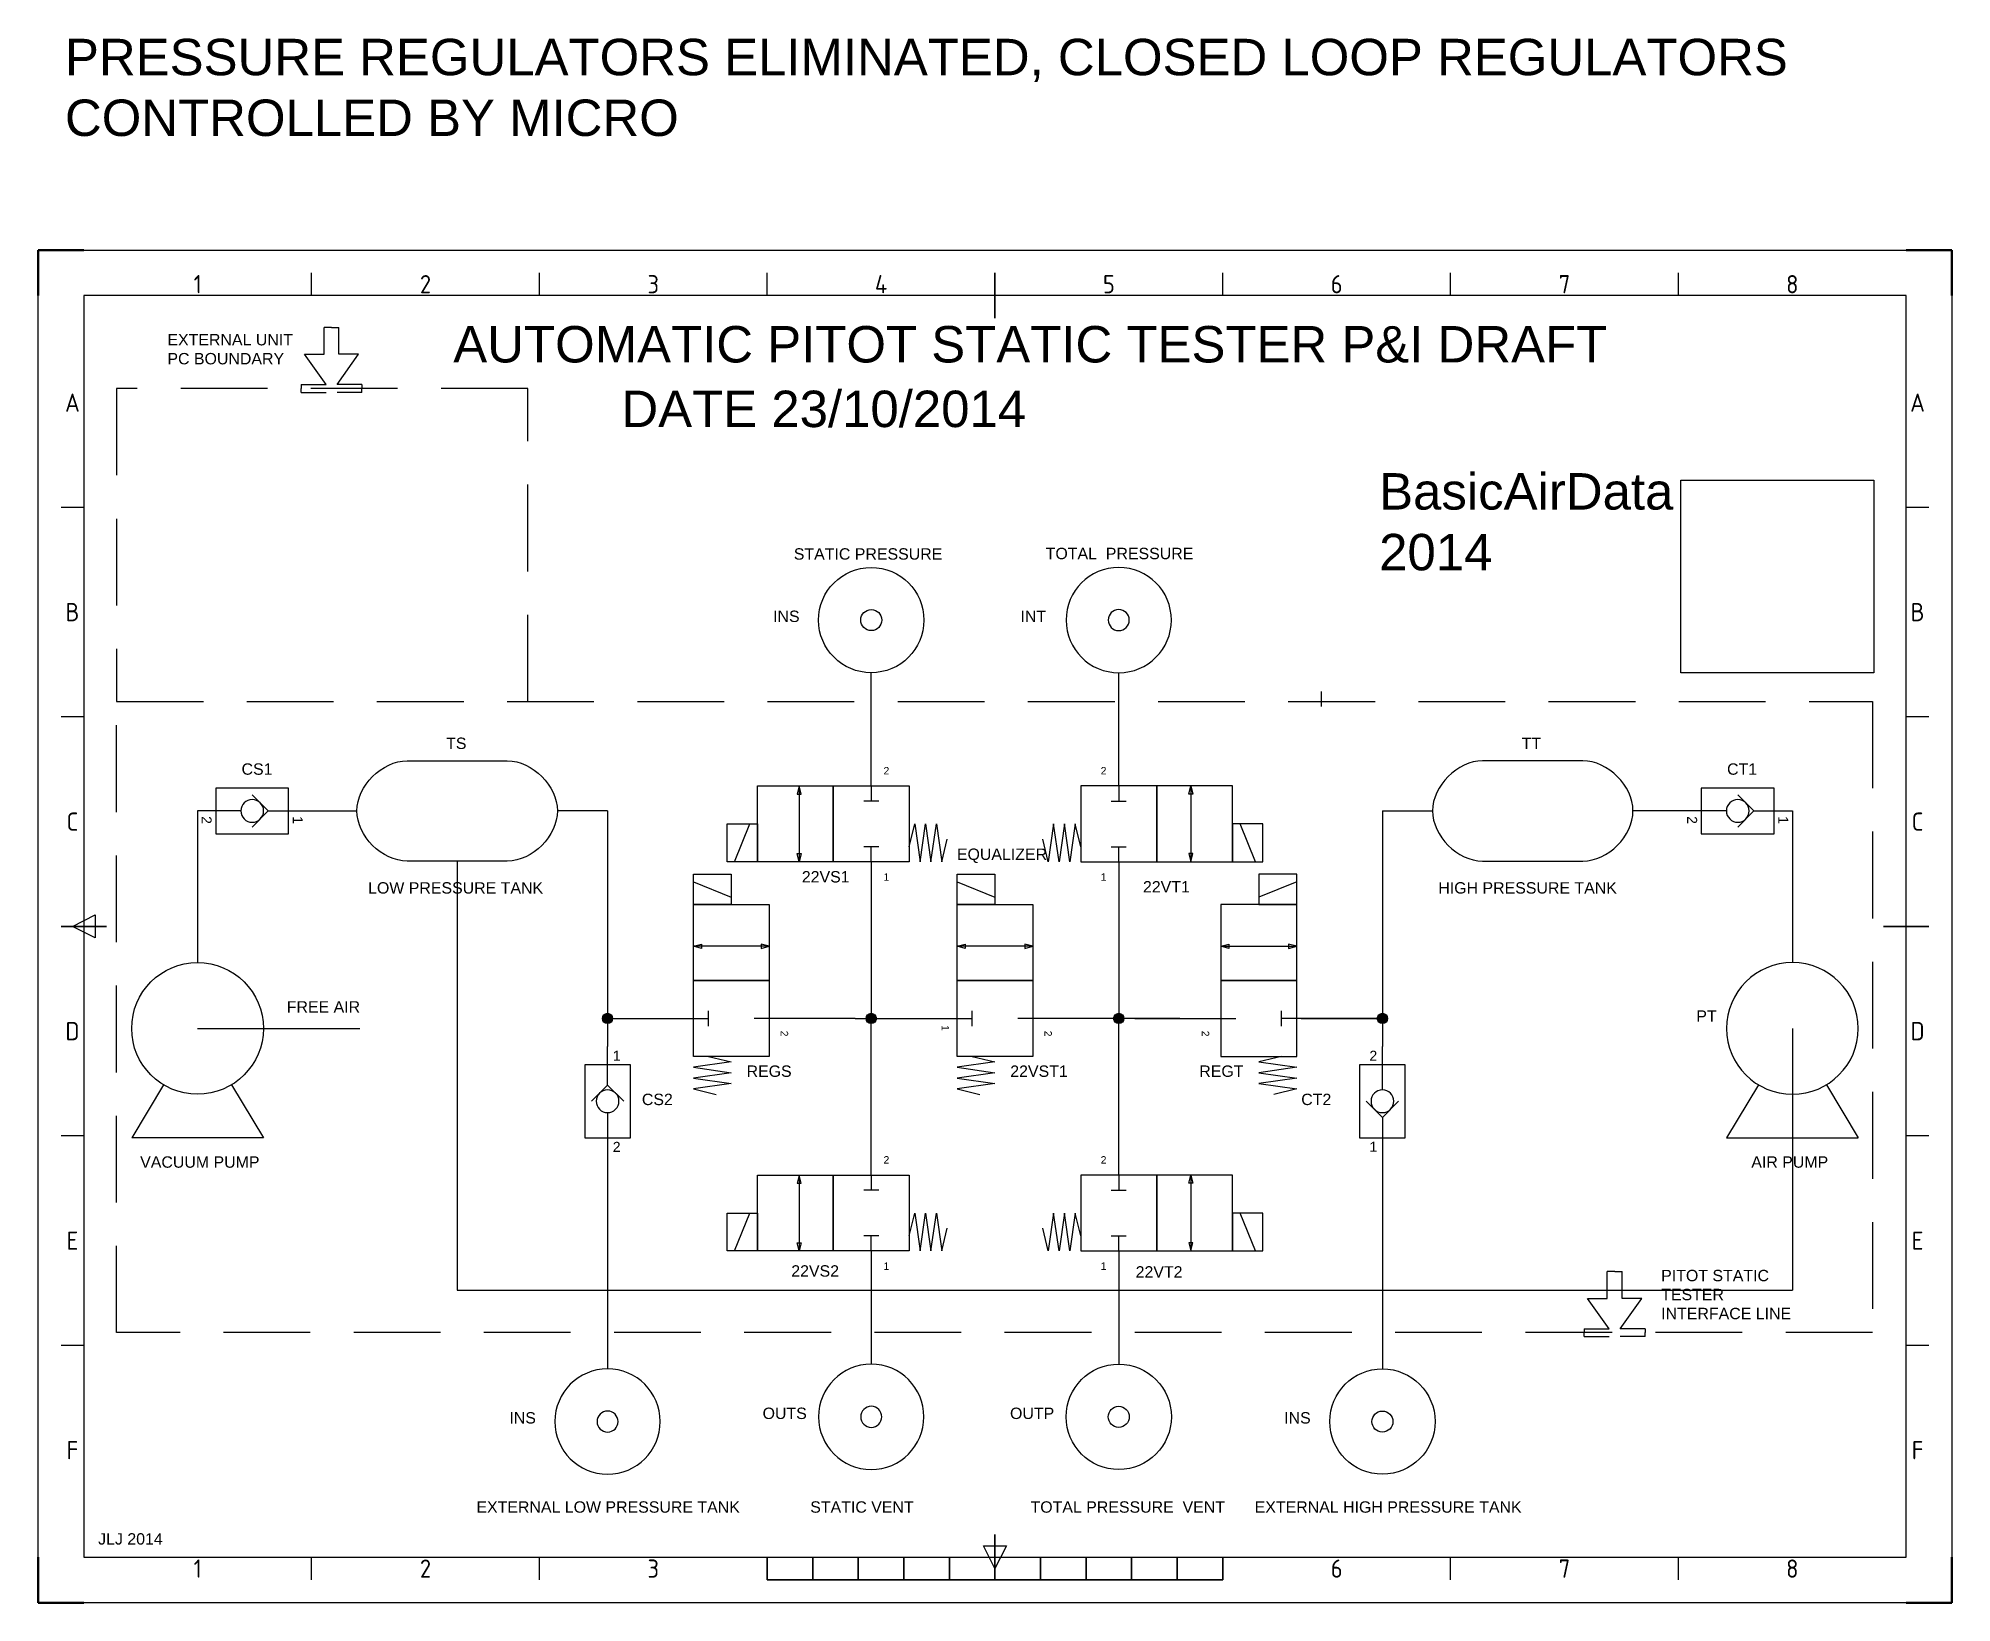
# Model space of a CAD drawing. Header units: millimetres. Extents: x 2288 to 4012, y 485 to 1029.
# Drawn here: x 3592.4 to 4012.4, y 484.7 to 828.2 of the extents above; entities that cross this region are included whole.
import ezdxf
from ezdxf.enums import TextEntityAlignment as Align

# ---------------------------------------------------------------- set-up
doc = ezdxf.new("R2010")
doc.units = ezdxf.units.MM
doc.linetypes.add('HIDDEN', pattern=[9.525, 6.35, -3.175])
doc.layers.add('1-TEXTS', color=2, linetype='Continuous')
doc.layers.add('ID', color=80, linetype='Continuous')
for name, color, linetype, lineweight in [('AM_BOR', 7, 'Continuous', 50), ('INSTRUMENTS', 4, 'Continuous', 25), ('TAG', 1, 'Continuous', 25)]:
    doc.layers.add(name, color=color, linetype=linetype, lineweight=lineweight)
doc.styles.add('ACISOTS', font='isocp.shx')
doc.styles.get("Standard").update_dxf_attribs({"font": 'arial.ttf'})
picture_1 = doc.add_image_def('image1.png', size_in_pixel=(200, 200))

msp = doc.modelspace()

# ---------------------------------------------------------------- texts
at = {"layer": '1-TEXTS'}
for s, height, p in [('2', 1.64, (3778.55, 667.39)), ('2', 1.64, (3826.21, 667.39)), ('1', 1.64, (3778.55, 644.05)), ('1', 1.64, (3826.21, 644.05)), ('1', 2.19, (3719.34, 604.82)), ('2', 2.19, (3885.42, 604.82)), ('2', 2.19, (3719.34, 584.82)), ('1', 2.19, (3885.42, 584.82)), ('2', 1.64, (3778.55, 581.95)), ('2', 1.64, (3826.21, 581.95)), ('1', 1.64, (3778.55, 558.62)), ('1', 1.64, (3826.21, 558.62))]:
    msp.add_text(s, height=height, dxfattribs=at).set_placement(p, align=Align.MIDDLE)
for s, height, p in [('2', 2.19, (3629.34, 656.56)), ('1', 2.19, (3649.34, 656.56)), ('2', 2.19, (3955.42, 656.56)), ('1', 2.19, (3975.42, 656.56)), ('2', 1.64, (3756.17, 609.67)), ('1', 1.64, (3791.47, 610.88)), ('2', 1.64, (3814.05, 609.67)), ('2', 1.64, (3848.59, 609.67))]:
    msp.add_text(s, height=height, rotation=270, dxfattribs=at).set_placement(p, align=Align.MIDDLE)
at = {"layer": 'ID'}
for s, width, insert, char_height, attachment_point in [('\\A1;PRESSURE REGULATORS ELIMINATED, CLOSED LOOP REGULATORS CONTROLLED BY MICRO', 436.7772, (3598.24, 828.08), 8, 1), ('AUTOMATIC PITOT STATIC TESTER P&I DRAFT', 281.9188, (3683.47, 765.02), 8, 1), ('EXTERNAL UNIT\\PPC BOUNDARY', 29.9685, (3620.73, 763.27), 2.5, 1), ('DATE 23/10/2014', 100.9828, (3720.38, 750.83), 8, 1), ('BasicAirData\\P2014', 124.733, (3886.7, 732.72), 8, 1), ('STATIC PRESSURE', 40.4519, (3758.22, 716.23), 2.5, 1), ('TOTAL  PRESSURE', 40.4519, (3813.51, 716.33), 2.5, 1), ('EQUALIZER', 16.2453, (3794.02, 650.3), 2.5, 1), ('LOW PRESSURE TANK', 40.3683, (3664.78, 642.91), 2.5, 1), ('HIGH PRESSURE TANK', 40.3683, (3899.69, 642.91), 2.5, 1), ('FREE AIR', 17.2661, (3646.92, 616.79), 2.5, 1), (' VACUUM PUMP', 34.0951, (3613.78, 582.72), 2.5, 1), ('AIR PUMP', 18.4801, (3968.39, 582.72), 2.5, 1), ('PITOT STATIC TESTER INTERFACE LINE', 29.9685, (3948.61, 557.8), 2.5, 1), ('EXTERNAL LOW PRESSURE TANK ', 59.4373, (3688.55, 506.98), 2.5, 1), ('STATIC VENT', 30.4462, (3761.83, 506.98), 2.5, 1), ('TOTAL PRESSURE  VENT', 47.7818, (3810.18, 506.98), 2.5, 1), ('EXTERNAL HIGH PRESSURE TANK', 59.4373, (3917.98, 506.98), 2.5, 3), ('JLJ 2014', 15.9734, (3619.7, 499.98), 2.5, 3)]:
    msp.add_mtext_dynamic_manual_height_columns(s, width=width, gutter_width=12.5, heights=[0], dxfattribs=dict(at, insert=insert, char_height=char_height, attachment_point=attachment_point))
at = {"layer": 'TAG', "char_height": 2.5}
for s, insert, attachment_point in [('INS', (3753.67, 702.54), 1), ('INT', (3807.98, 702.54), 1), ('TS', (3681.91, 674.66), 1), ('TT', (3917.99, 674.66), 1), ('CS1', (3637, 669), 1), ('CT1', (3963.07, 669), 1), ('22VS1', (3759.98, 645.35), 1), ('22VT1', (3834.86, 643.15), 1), ('PT', (3956.32, 614.77), 1), ('REGS', (3747.85, 602.67), 1), ('22VST1', (3805.73, 602.67), 1), ('REGT', (3856.92, 602.67), 3), ('CS2', (3724.87, 596.47), 1), ('CT2', (3869.6, 596.47), 1), ('22VS2', (3757.66, 558.81), 1), ('22VT2', (3833.25, 558.6), 1), ('INS', (3695.79, 526.56), 1), ('OUTS', (3751.37, 527.55), 1), ('OUTP', (3805.68, 527.55), 1), ('INS', (3865.86, 526.56), 1)]:
    msp.add_mtext_dynamic_manual_height_columns(s, width=6.6138, gutter_width=12.5, heights=[0], dxfattribs=dict(at, insert=insert, attachment_point=attachment_point))

# ---------------------------------------------------------------- blocks, each defined once
blk = doc.blocks.new('ISO_A3')
for p, q in [((410, 287), (10, 287)), ((10, 287), (10, 10)), ((410, 10), (410, 287)), ((10, 10), (410, 10))]:
    blk.add_line(p, q)
at = {"layer": 'AM_BOR'}
for p, q in [((10, 297), (0, 297)), ((0, 297), (0, 287)), ((420, 297), (410, 297)), ((420, 287), (420, 297)), ((0, 0), (0, 10)), ((420, 0), (420, 10)), ((0, 0), (10, 0)), ((420, 0), (410, 0))]:
    blk.add_line(p, q, dxfattribs=at)
at = {"layer": 'AM_BOR', "color": 1, "lineweight": 25}
for p, q in [((0, 297), (420, 297)), ((0, 0), (0, 297)), ((420, 297), (420, 0)), ((60, 287), (60, 292)), ((110, 287), (110, 292)), ((160, 287), (160, 292)), ((260, 287), (260, 292)), ((310, 287), (310, 292)), ((360, 287), (360, 292)), ((10, 240.5), (5, 240.5)), ((415, 240.5), (410, 240.5)), ((10, 194.5), (5, 194.5)), ((415, 194.5), (410, 194.5)), ((7.5, 148.5), (12.5, 151)), ((12.5, 146), (7.5, 148.5)), ((12.5, 151), (12.5, 146)), ((10, 102.5), (5, 102.5)), ((415, 102.5), (410, 102.5)), ((10, 56.5), (5, 56.5)), ((415, 56.5), (410, 56.5)), ((60, 5), (60, 10)), ((110, 5), (110, 10)), ((210, 7.5), (207.5, 12.5)), ((207.5, 12.5), (212.5, 12.5)), ((212.5, 12.5), (210, 7.5)), ((310, 5), (310, 10)), ((360, 5), (360, 10)), ((420, 0), (0, 0))]:
    blk.add_line(p, q, dxfattribs=at)
at = {"layer": 'AM_BOR', "color": 2, "lineweight": 35}
for p, q in [((210, 282), (210, 292)), ((5, 148.5), (15, 148.5)), ((405, 148.5), (415, 148.5)), ((210, 5), (210, 15)), ((160, 5), (160, 10)), ((170, 5), (170, 10)), ((180, 5), (180, 10)), ((190, 5), (190, 10)), ((200, 5), (200, 10)), ((220, 5), (220, 10)), ((230, 5), (230, 10)), ((240, 5), (240, 10)), ((250, 5), (250, 10)), ((260, 5), (260, 10)), ((160, 5), (260, 5))]:
    blk.add_line(p, q, dxfattribs=at)
at = {"layer": 'AM_BOR', "color": 1, "lineweight": 25, "style": 'ACISOTS'}
for s, p in [('1', (35, 289.5)), ('2', (85, 289.5)), ('3', (135, 289.5)), ('4', (185, 289.5)), ('5', (235, 289.5)), ('6', (285, 289.5)), ('7', (335, 289.5)), ('8', (385, 289.5)), ('A', (7.5, 263.5)), ('A', (412.5, 263.5)), ('B', (7.5, 217.5)), ('B', (412.5, 217.5)), ('C', (7.5, 171.5)), ('C', (412.5, 171.5)), ('D', (7.5, 125.5)), ('D', (412.5, 125.5)), ('E', (7.5, 79.5)), ('E', (412.5, 79.5)), ('F', (7.5, 33.5)), ('F', (412.5, 33.5)), ('1', (35, 7.5)), ('2', (85, 7.5)), ('3', (135, 7.5)), ('6', (285, 7.5)), ('7', (335, 7.5)), ('8', (385, 7.5))]:
    blk.add_text(s, height=4, dxfattribs=at).set_placement(p, align=Align.MIDDLE)

# ---------------------------------------------------------------- hatches: boundary and pattern name
h = msp.add_hatch(color=256)
h.dxf.hatch_style = 1
h.paths.add_polyline_path([(3717.34, 614.11, 0.414214), (3716.23, 613, 0.414214), (3717.34, 611.88)])
h.paths.add_polyline_path([(3717.34, 614.11), (3717.34, 613), (3718.46, 613, 0.414214)])
h.paths.add_polyline_path([(3718.46, 613), (3717.34, 613), (3717.34, 611.88, 0.414214)])
h = msp.add_hatch(color=256)
h.dxf.hatch_style = 1
h.paths.add_polyline_path([(3775.22, 614.11, 0.414214), (3774.11, 613, 0.414214), (3775.22, 611.88)])
h.paths.add_polyline_path([(3775.22, 614.11), (3775.22, 613), (3776.34, 613, 0.414214)])
h.paths.add_polyline_path([(3776.34, 613), (3775.22, 613), (3775.22, 611.88, 0.414214)])
h = msp.add_hatch(color=256)
h.dxf.hatch_style = 1
h.paths.add_polyline_path([(3829.54, 614.11, 0.414214), (3828.42, 613, 0.414214), (3829.54, 611.88)])
h.paths.add_polyline_path([(3829.54, 614.11), (3829.54, 613), (3830.66, 613, 0.414214)])
h.paths.add_polyline_path([(3830.66, 613), (3829.54, 613), (3829.54, 611.88, 0.414214)])
h = msp.add_hatch(color=256)
h.dxf.hatch_style = 1
h.paths.add_polyline_path([(3887.42, 614.11, 0.414214), (3886.3, 613, 0.414214), (3887.42, 611.88)])
h.paths.add_polyline_path([(3887.42, 614.11), (3887.42, 613), (3888.54, 613, 0.414214)])
h.paths.add_polyline_path([(3888.54, 613), (3887.42, 613), (3887.42, 611.88, 0.414214)])

# ---------------------------------------------------------------- linework, layer by layer
for p, q in [((3655.12, 758.82), (3655.12, 764.7)), ((3656.75, 764.7), (3655.12, 764.7)), ((3656.75, 764.7), (3658.38, 764.7)), ((3658.38, 758.82), (3658.38, 764.7)), ((3655.54, 752.15), (3650.8, 758.82)), ((3650.8, 758.82), (3655.12, 758.82)), ((3657.96, 752.15), (3662.7, 758.82)), ((3662.7, 758.82), (3658.38, 758.82)), ((3650.07, 752.15), (3655.54, 752.15)), ((3650.07, 752.15), (3650.07, 751.29)), ((3663.43, 752.15), (3657.96, 752.15)), ((3663.43, 752.15), (3663.43, 751.29)), ((3650.07, 750.43), (3650.07, 751.29)), ((3650.07, 750.43), (3655.54, 750.43)), ((3663.43, 750.43), (3657.96, 750.43)), ((3663.43, 750.43), (3663.43, 751.29)), ((3775.22, 664.05), (3775.22, 688.9)), ((3829.54, 664.05), (3829.54, 688.9)), ((3673.34, 669.56), (3695.34, 669.56)), ((3931.42, 669.56), (3909.42, 669.56)), ((3627.34, 658.56), (3627.34, 625.25)), ((3717.34, 658.56), (3717.34, 606.82)), ((3887.42, 658.56), (3887.42, 606.82)), ((3977.42, 658.56), (3977.42, 625.25)), ((3684.34, 647.56), (3684.34, 553.32)), ((3775.22, 647.38), (3775.22, 613)), ((3829.54, 647.38), (3829.54, 613)), ((3627.34, 610.8), (3663, 610.8)), ((3717.34, 613), (3736.17, 613)), ((3717.34, 613), (3736.17, 613)), ((3771.66, 613), (3752.83, 613)), ((3771.66, 613), (3775.22, 613)), ((3775.22, 613), (3794.05, 613)), ((3775.22, 613), (3794.05, 613)), ((3775.22, 578.61), (3775.22, 613)), ((3829.54, 613), (3810.71, 613)), ((3829.54, 578.61), (3829.54, 613)), ((3842.98, 613), (3829.54, 613)), ((3833.11, 613), (3851.93, 613)), ((3887.42, 613), (3868.6, 613)), ((3887.42, 613), (3868.6, 613)), ((3877.98, 613), (3887.42, 613)), ((3977.42, 610.8), (3977.42, 553.32)), ((3619.88, 598.42), (3612.89, 586.82)), ((3634.8, 598.42), (3641.79, 586.82)), ((3969.96, 598.42), (3962.97, 586.82)), ((3984.88, 598.42), (3991.87, 586.82)), ((3641.79, 586.82), (3612.89, 586.82)), ((3962.97, 586.82), (3991.87, 586.82)), ((3717.34, 582.82), (3717.34, 536.05)), ((3887.42, 582.82), (3887.42, 536.05)), ((3775.22, 561.95), (3775.22, 537.09)), ((3829.54, 561.95), (3829.54, 537.09)), ((3936.78, 551.54), (3936.78, 557.42)), ((3938.41, 557.42), (3936.78, 557.42)), ((3938.41, 557.42), (3940.04, 557.42)), ((3940.04, 551.54), (3940.04, 557.42)), ((3684.34, 553.32), (3977.42, 553.32)), ((3937.2, 544.87), (3932.46, 551.54)), ((3932.46, 551.54), (3936.78, 551.54)), ((3939.62, 544.87), (3944.36, 551.54)), ((3944.36, 551.54), (3940.04, 551.54)), ((3931.73, 544.87), (3937.2, 544.87)), ((3931.73, 544.87), (3931.73, 544.01)), ((3931.73, 543.15), (3931.73, 544.01)), ((3931.73, 543.15), (3937.2, 543.15)), ((3945.09, 544.87), (3939.62, 544.87)), ((3945.09, 543.15), (3939.62, 543.15)), ((3945.09, 544.87), (3945.09, 544.01)), ((3945.09, 543.15), (3945.09, 544.01))]:
    msp.add_line(p, q)
at = {"linetype": 'HIDDEN', "ltscale": 3}
for points in [[(3609.58, 682.58), (3699.84, 682.58), (3699.84, 751.29), (3609.58, 751.29)], [(3609.58, 682.58), (3994.99, 682.58), (3994.99, 544.01), (3609.58, 544.01)]]:
    msp.add_lwpolyline(points, close=True, dxfattribs=at)
for points in [[(3750.23, 664.05), (3766.89, 664.05), (3766.89, 647.38), (3750.23, 647.38)], [(3759.39, 664.05), (3758.94, 662.25), (3759.84, 662.25)], [(3766.89, 664.05), (3783.56, 664.05), (3783.56, 647.38), (3766.89, 647.38)], [(3837.87, 664.05), (3821.21, 664.05), (3821.21, 647.38), (3837.87, 647.38)], [(3854.54, 664.05), (3837.87, 664.05), (3837.87, 647.38), (3854.54, 647.38)], [(3845.37, 664.05), (3845.82, 662.25), (3844.92, 662.25)], [(3631.34, 663.56), (3631.34, 653.56), (3647.34, 653.56), (3647.34, 663.56)], [(3957.42, 663.56), (3957.42, 653.56), (3973.42, 653.56), (3973.42, 663.56)], [(3743.56, 655.72), (3750.23, 655.72), (3750.23, 647.38), (3743.56, 647.38)], [(3861.2, 655.72), (3854.54, 655.72), (3854.54, 647.38), (3861.2, 647.38)], [(3759.39, 647.38), (3758.94, 649.18), (3759.84, 649.18)], [(3845.37, 647.38), (3845.82, 649.18), (3844.92, 649.18)], [(3744.5, 644.66), (3744.5, 638), (3736.17, 638), (3736.17, 644.66)], [(3802.38, 644.66), (3802.38, 638), (3794.05, 638), (3794.05, 644.66)], [(3860.26, 644.66), (3860.26, 638), (3868.6, 638), (3868.6, 644.66)], [(3752.83, 638), (3752.83, 621.33), (3736.17, 621.33), (3736.17, 638)], [(3810.71, 638), (3810.71, 621.33), (3794.05, 621.33), (3794.05, 638)], [(3851.93, 638), (3851.93, 621.33), (3868.6, 621.33), (3868.6, 638)], [(3736.17, 628.83), (3737.97, 629.28), (3737.97, 628.38)], [(3752.83, 628.83), (3751.03, 629.28), (3751.03, 628.38)], [(3794.05, 628.83), (3795.85, 629.28), (3795.85, 628.38)], [(3810.71, 628.83), (3808.91, 629.28), (3808.91, 628.38)], [(3851.93, 628.83), (3853.73, 629.28), (3853.73, 628.38)], [(3868.6, 628.83), (3866.8, 629.28), (3866.8, 628.38)], [(3752.83, 621.33), (3752.83, 604.67), (3736.17, 604.67), (3736.17, 621.33)], [(3810.71, 621.33), (3810.71, 604.67), (3794.05, 604.67), (3794.05, 621.33)], [(3851.93, 621.33), (3851.93, 604.67), (3868.6, 604.67), (3868.6, 621.33)], [(3712.34, 586.82), (3722.34, 586.82), (3722.34, 602.82), (3712.34, 602.82)], [(3892.42, 602.82), (3882.42, 602.82), (3882.42, 586.82), (3892.42, 586.82)], [(3750.23, 578.61), (3766.89, 578.61), (3766.89, 561.95), (3750.23, 561.95)], [(3759.39, 578.61), (3758.94, 576.81), (3759.84, 576.81)], [(3766.89, 578.61), (3783.56, 578.61), (3783.56, 561.95), (3766.89, 561.95)], [(3837.87, 578.61), (3821.21, 578.61), (3821.21, 561.95), (3837.87, 561.95)], [(3854.54, 578.61), (3837.87, 578.61), (3837.87, 561.95), (3854.54, 561.95)], [(3845.37, 578.61), (3845.82, 576.81), (3844.92, 576.81)], [(3743.56, 570.28), (3750.23, 570.28), (3750.23, 561.95), (3743.56, 561.95)], [(3861.2, 570.28), (3854.54, 570.28), (3854.54, 561.95), (3861.2, 561.95)], [(3759.39, 561.95), (3758.94, 563.75), (3759.84, 563.75)], [(3845.37, 561.95), (3845.82, 563.75), (3844.92, 563.75)]]:
    msp.add_lwpolyline(points, close=True)
for points in [[(3759.39, 664.05), (3759.39, 647.38)], [(3775.22, 664.05), (3775.22, 660.72)], [(3829.54, 664.05), (3829.54, 660.72)], [(3845.37, 664.05), (3845.37, 647.38)], [(3639.34, 662.1), (3642.88, 658.56), (3639.34, 655.02)], [(3776.89, 660.72), (3773.56, 660.72)], [(3827.87, 660.72), (3831.2, 660.72)], [(3965.42, 662.1), (3968.96, 658.56), (3965.42, 655.02)], [(3636.84, 658.56), (3627.34, 658.56)], [(3642.88, 658.56), (3651.34, 658.56)], [(3651.34, 658.56), (3662.34, 658.56)], [(3717.34, 658.56), (3706.34, 658.56)], [(3745.22, 647.38), (3748.56, 655.72)], [(3783.56, 650.71), (3784.75, 655.72), (3785.94, 647.38), (3787.13, 655.72), (3788.32, 647.38), (3789.51, 655.72), (3790.7, 647.38), (3791.89, 652.39), (3791.89, 652.39)], [(3821.21, 650.71), (3820.01, 655.72), (3818.82, 647.38), (3817.63, 655.72), (3816.44, 647.38), (3815.25, 655.72), (3814.06, 647.38), (3812.87, 652.39), (3812.87, 652.39)], [(3859.54, 647.38), (3856.2, 655.72)], [(3887.42, 658.56), (3898.42, 658.56)], [(3953.42, 658.56), (3942.42, 658.56)], [(3962.92, 658.56), (3953.42, 658.56)], [(3968.96, 658.56), (3977.42, 658.56)], [(3776.89, 650.71), (3773.56, 650.71)], [(3775.22, 647.38), (3775.22, 650.71)], [(3827.87, 650.71), (3831.2, 650.71)], [(3829.54, 647.38), (3829.54, 650.71)], [(3736.17, 643), (3744.5, 639.66)], [(3794.05, 643), (3802.38, 639.66)], [(3868.6, 643), (3860.26, 639.66)], [(3752.83, 628.83), (3736.17, 628.83)], [(3810.71, 628.83), (3794.05, 628.83)], [(3851.93, 628.83), (3868.6, 628.83)], [(3739.5, 611.33), (3739.5, 614.66)], [(3797.38, 611.33), (3797.38, 614.66)], [(3865.27, 611.33), (3865.27, 614.66)], [(3736.17, 613), (3739.5, 613)], [(3752.83, 613), (3749.5, 613)], [(3794.05, 613), (3797.38, 613)], [(3810.71, 613), (3807.38, 613)], [(3851.93, 613), (3855.26, 613)], [(3868.6, 613), (3865.27, 613)], [(3869.58, 613), (3877.98, 613)], [(3717.34, 598.36), (3717.34, 606.82)], [(3887.42, 597.32), (3887.42, 606.82)], [(3739.5, 604.67), (3744.5, 603.47), (3736.17, 602.28), (3744.5, 601.09), (3736.17, 599.9), (3744.5, 598.71), (3736.17, 597.52), (3741.17, 596.33), (3741.17, 596.33)], [(3797.38, 604.67), (3802.38, 603.47), (3794.05, 602.28), (3802.38, 601.09), (3794.05, 599.9), (3802.38, 598.71), (3794.05, 597.52), (3799.05, 596.33), (3799.05, 596.33)], [(3865.27, 604.67), (3860.26, 603.47), (3868.6, 602.28), (3860.26, 601.09), (3868.6, 599.9), (3860.26, 598.71), (3868.6, 597.52), (3863.59, 596.33), (3863.59, 596.33)], [(3713.8, 594.82), (3717.34, 598.36), (3720.88, 594.82)], [(3717.34, 592.32), (3717.34, 582.82)], [(3890.96, 594.82), (3887.42, 591.28), (3883.88, 594.82)], [(3887.42, 591.28), (3887.42, 582.82)], [(3759.39, 578.61), (3759.39, 561.95)], [(3775.22, 578.61), (3775.22, 575.28)], [(3829.54, 578.61), (3829.54, 575.28)], [(3845.37, 578.61), (3845.37, 561.95)], [(3776.89, 575.28), (3773.56, 575.28)], [(3827.87, 575.28), (3831.2, 575.28)], [(3745.22, 561.95), (3748.56, 570.28)], [(3783.56, 565.28), (3784.75, 570.28), (3785.94, 561.95), (3787.13, 570.28), (3788.32, 561.95), (3789.51, 570.28), (3790.7, 561.95), (3791.89, 566.95), (3791.89, 566.95)], [(3821.21, 565.28), (3820.01, 570.28), (3818.82, 561.95), (3817.63, 570.28), (3816.44, 561.95), (3815.25, 570.28), (3814.06, 561.95), (3812.87, 566.95), (3812.87, 566.95)], [(3859.54, 561.95), (3856.2, 570.28)], [(3776.89, 565.28), (3773.56, 565.28)], [(3775.22, 561.95), (3775.22, 565.28)], [(3827.87, 565.28), (3831.2, 565.28)], [(3829.54, 561.95), (3829.54, 565.28)]]:
    msp.add_lwpolyline(points)
for centre in [(3717.34, 613), (3775.22, 613), (3829.54, 613), (3887.42, 613)]:
    msp.add_circle(centre, 1.12)
for centre, major_axis in [((3775.22, 700.46), (11.56, 0)), ((3775.22, 700.46), (2.31, 0)), ((3627.34, 610.8), (14.45, 0)), ((3829.54, 525.53), (-11.56, 0)), ((3887.42, 524.49), (-11.56, 0)), ((3829.54, 525.53), (-2.31, 0)), ((3887.42, 524.49), (-2.31, 0))]:
    msp.add_ellipse(centre, major_axis=major_axis, ratio=1)
at = {"extrusion": (0, 0, -1)}
for centre, major_axis in [((3829.54, 700.46), (-11.56, 0)), ((3829.54, 700.46), (-2.31, 0)), ((3639.34, 658.56), (0, -2.5)), ((3965.42, 658.56), (0, -2.5)), ((3977.42, 610.8), (-14.45, 0)), ((3717.34, 594.82), (2.5, 0)), ((3887.42, 594.82), (-2.5, 0)), ((3717.34, 524.49), (11.56, 0)), ((3775.22, 525.53), (11.56, 0)), ((3717.34, 524.49), (2.31, 0)), ((3775.22, 525.53), (2.31, 0))]:
    msp.add_ellipse(centre, major_axis=major_axis, ratio=1, dxfattribs=at)
for points in [[(3662.34, 658.56), (3662.34, 664.06), (3667.84, 669.56), (3673.34, 669.56)], [(3695.34, 669.56), (3700.84, 669.56), (3706.34, 664.06), (3706.34, 658.56)], [(3909.42, 669.56), (3903.92, 669.56), (3898.42, 664.06), (3898.42, 658.56)], [(3942.42, 658.56), (3942.42, 664.06), (3936.92, 669.56), (3931.42, 669.56)], [(3673.34, 647.56), (3667.84, 647.56), (3662.34, 653.06), (3662.34, 658.56)], [(3706.34, 658.56), (3706.34, 653.06), (3700.84, 647.56), (3695.34, 647.56)], [(3898.42, 658.56), (3898.42, 653.06), (3903.92, 647.56), (3909.42, 647.56)], [(3931.42, 647.56), (3936.92, 647.56), (3942.42, 653.06), (3942.42, 658.56)], [(3695.34, 647.56), (3689.84, 647.56), (3678.84, 647.56), (3673.34, 647.56)], [(3909.42, 647.56), (3914.92, 647.56), (3925.92, 647.56), (3931.42, 647.56)]]:
    msp.add_open_spline(points, degree=3)
at = {"layer": 'INSTRUMENTS'}
msp.add_line((3873.98, 684.79), (3873.98, 681.47), dxfattribs=at)

# ---------------------------------------------------------------- block references
at = {"lineweight": 0}
msp.add_blockref('ISO_A3', (3592.38, 484.71), dxfattribs=at)

msp.set_redraw_order([(e.dxf.handle, doc.entitydb.next_handle()) for e in msp.query("TEXT MTEXT ATTDEF DIMENSION ARC_DIMENSION")])  # texts and dimensions are drawn at this point

# ---------------------------------------------------------------- pictures from other files: only their frames are drawn
image = msp.add_image(picture_1, insert=(3952.92, 688.86), size_in_units=(42.34, 42.34))
image.dxf.flags = 7

doc.saveas('drawing.dxf')
